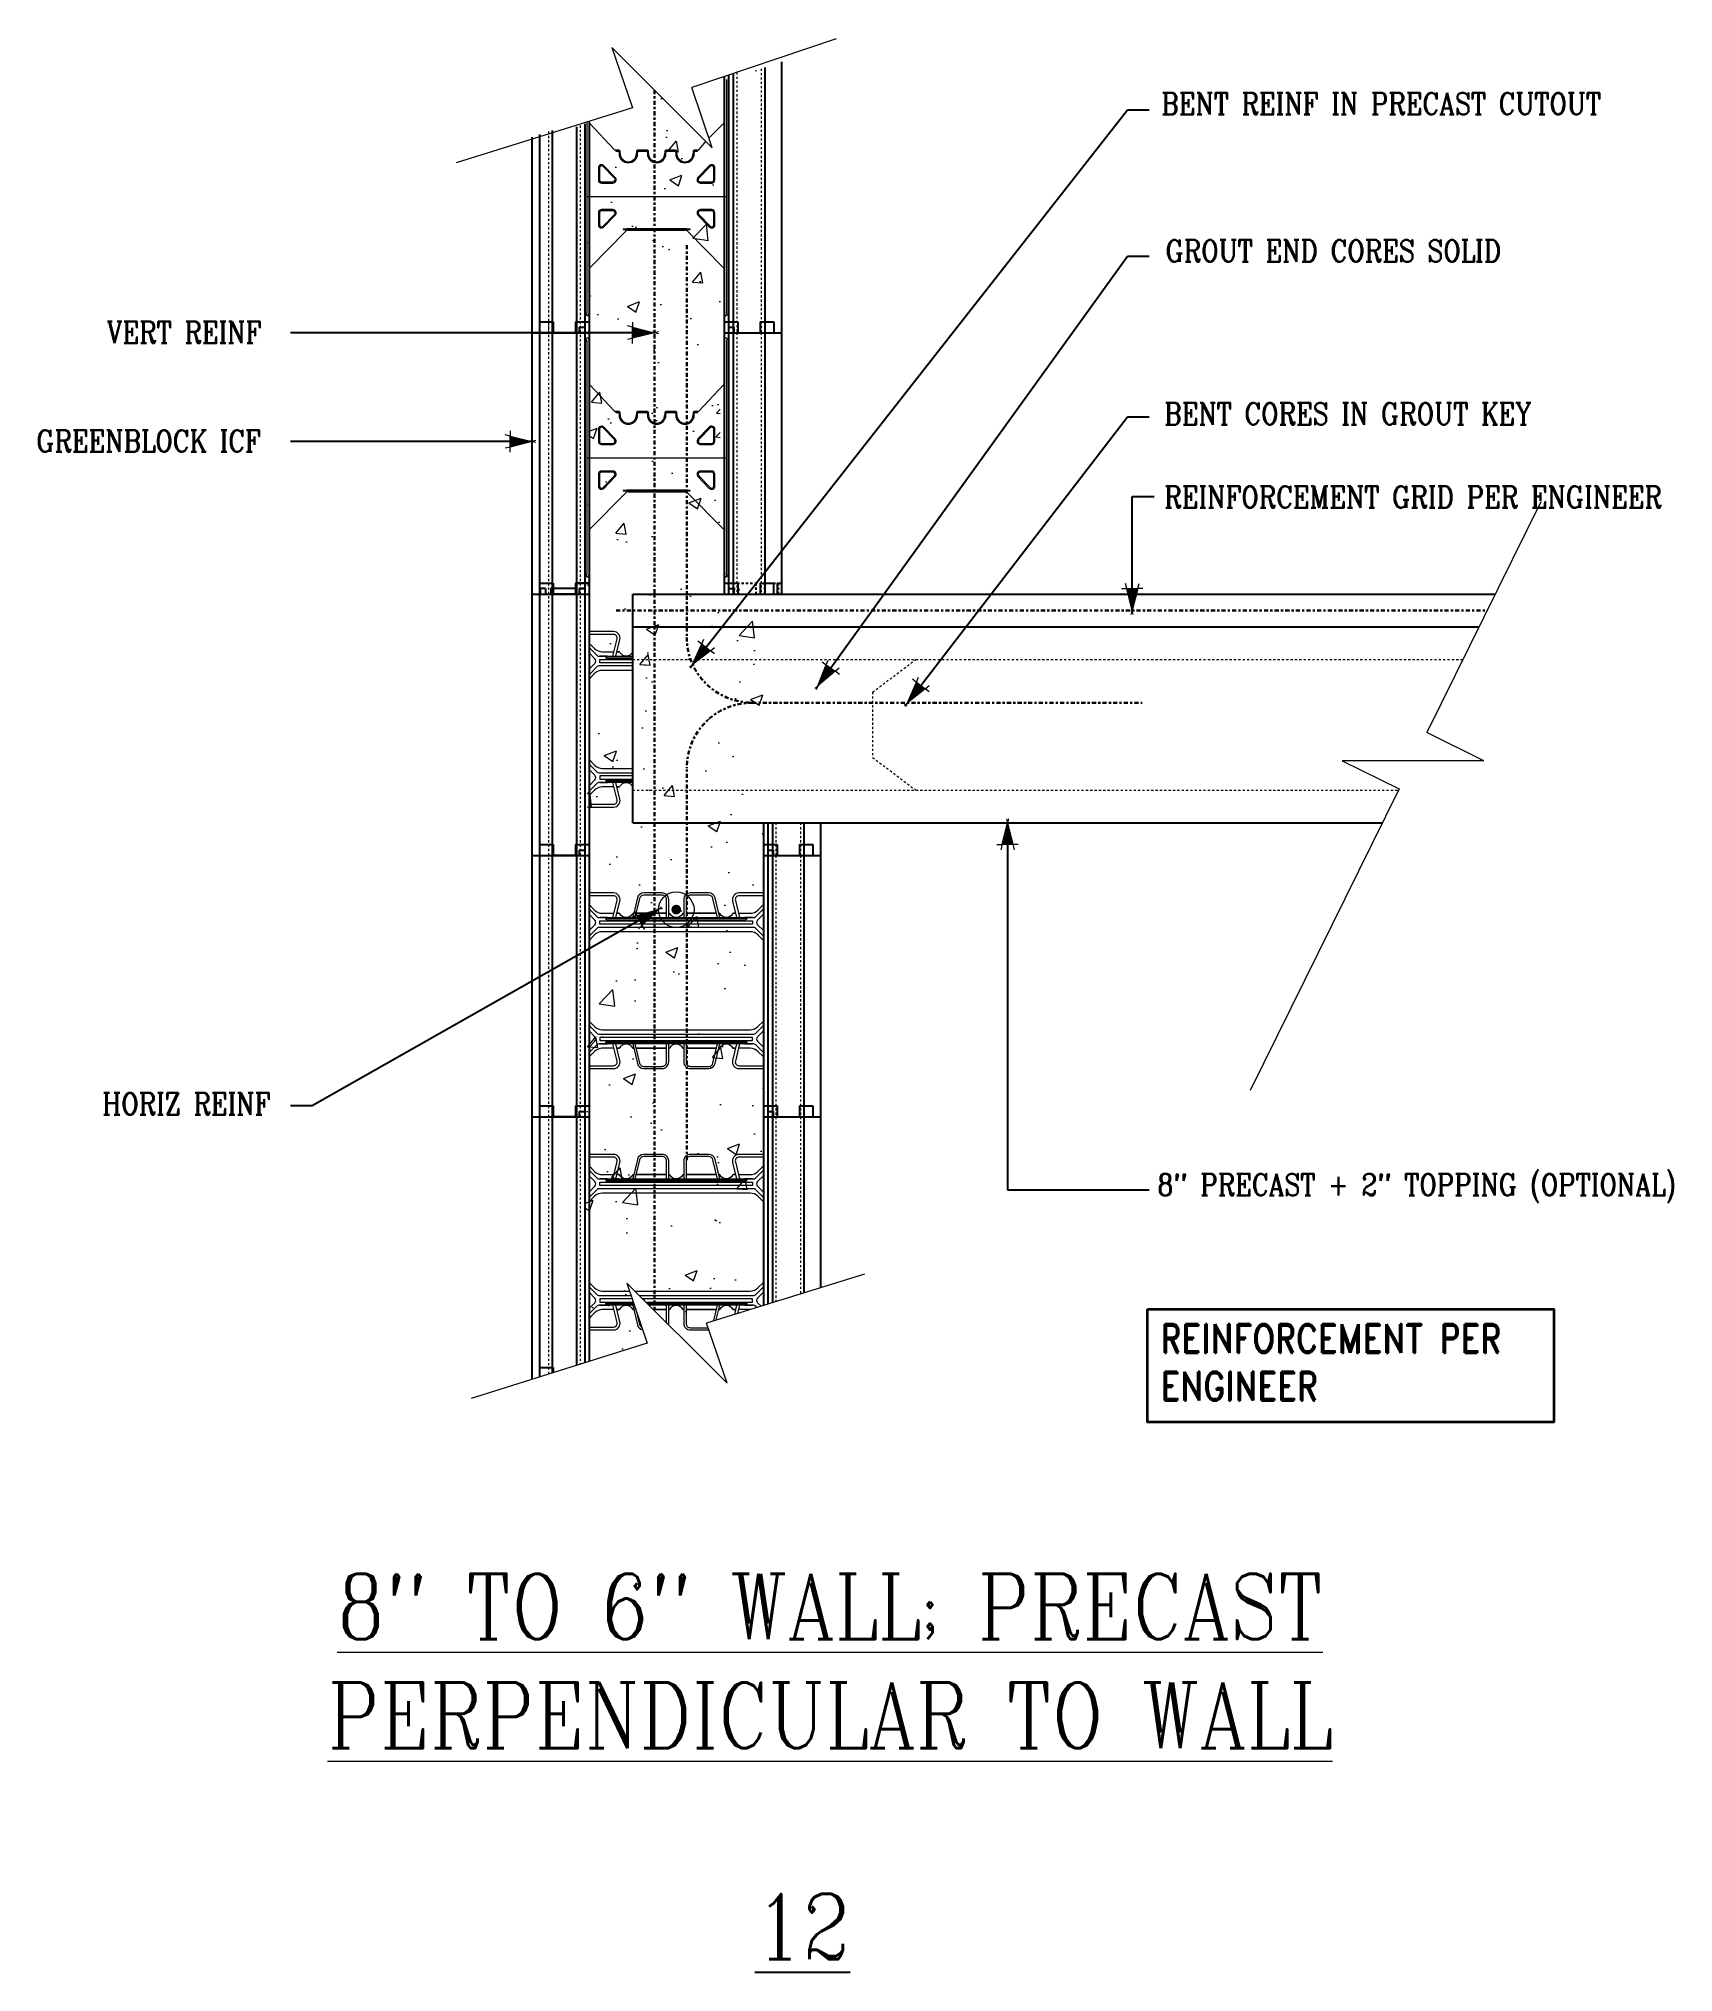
# Model space of a CAD drawing. Header units: inches. Extents: x -69.9 to 5.1, y 158.2 to 247.
import ezdxf

# ---------------------------------------------------------------- set-up
doc = ezdxf.new("R2010")
doc.units = ezdxf.units.IN
doc.header["$MEASUREMENT"] = 0
for name, pattern in [('CENTER', [2, 1.25, -0.25, 0.25, -0.25]), ('DASHED', [0.75, 0.5, -0.25]), ('DASHED2', [0.375, 0.25, -0.125]), ('HIDDEN', [0.375, 0.25, -0.125])]:
    doc.linetypes.add(name, pattern=pattern)
doc.layers.get('Defpoints').update_dxf_attribs({"color": 252})
for name, color, linetype, lineweight in [('A2 Hatch', 8, 'Continuous', 9), ('A4 medium', 7, 'Continuous', 35), ('DETAILS', 7, 'Continuous', 13), ('DIM', 3, 'Continuous', 13), ('REBAR', 2, 'CENTER', 30)]:
    doc.layers.add(name, color=color, linetype=linetype, lineweight=lineweight)
doc.styles.add('ARCTEXT', font='arctext.shx', dxfattribs={"width": 0.85})
doc.styles.add('RomanC', font='romanc.shx', dxfattribs={"width": 0.85, "height": 5})
doc.styles.add('ROMAND', font='romand.shx', dxfattribs={"width": 0.85})
doc.dimstyles.new('ARCTEXT1-4', dxfattribs={"dimtxt": 4, "dimasz": 2, "dimexe": 2, "dimexo": 2, "dimgap": 2, "dimtad": 1, "dimdec": 4, "dimzin": 3, "dimdsep": 46, "dimlunit": 4, "dimtxsty": 'ARCTEXT', "dimblk": 'ARCHTICK', "dimcen": 2, "dimaunit": 1, "dimadec": 0, "dimazin": 0, "dimtfac": 1, "dimtdec": 4, "dimtmove": 2, "dimatfit": 3, "dimldrblk": 'arrow', "dimfxl": 1, "dimtolj": 1, "dimtzin": 0, "dimarcsym": 0})

msp = doc.modelspace()

# ---------------------------------------------------------------- texts
at = {"layer": 'Defpoints', "insert": (-34.849, 161.79), "char_height": 3, "width": 90.08, "attachment_point": 2, "style": 'RomanC'}
msp.add_mtext('{\\L12\\P}\\P            ', dxfattribs=at)
at = {"layer": 'DIM', "color": 3, "attachment_point": 1}
for s, insert, char_height, width, style in [('BENT REINF IN PRECAST CUTOUT ', (-18.373, 244.472), 1, 22.68955, 'RomanC'), ('GROUT END CORES SOLID', (-18.183, 237.717), 1, 22.68955, 'RomanC'), ('VERT REINF ', (-66.785, 233.975), 1, 22.68955, 'RomanC'), ('BENT CORES IN GROUT KEY', (-18.238, 230.238), 1, 22.68955, 'RomanC'), ('GREENBLOCK ICF', (-70.016, 228.985), 1, 22.68955, 'RomanC'), ('REINFORCEMENT GRID PER ENGINEER', (-18.238, 226.414), 1, 22.68955, 'RomanC'), ('HORIZ REINF ', (-66.99, 198.56), 1, 22.68955, 'RomanC'), ('8" PRECAST + 2" TOPPING (OPTIONAL)', (-18.553, 194.852), 1, 22.68955, 'RomanC'), ('REINFORCEMENT PER ENGINEER', (-18.408, 187.945), 1.3125, 22.17809, 'ROMAND')]:
    msp.add_mtext(s, dxfattribs=dict(at, insert=insert, char_height=char_height, width=width, style=style))
at = {"layer": 'DIM', "insert": (-33.583, 176.489), "char_height": 3, "width": 75.85974, "attachment_point": 2, "style": 'RomanC'}
msp.add_mtext('{\\L8" TO 6" WALL; PRECAST PERPENDICULAR TO WALL}\\P\\P             ', dxfattribs=at)

# ---------------------------------------------------------------- blocks, each defined once
blk = doc.blocks.new('_ArchTick')
at = {"color": 0, "linetype": 'ByBlock', "const_width": 0.15}
blk.add_lwpolyline([(-0.5, -0.5), (0.5, 0.5)], dxfattribs=at)
blk = doc.blocks.new('arrow')
at = {"layer": 'DIM'}
blk.add_hatch(color=253, dxfattribs=at).paths.add_polyline_path([(-2, 0.5), (-2, -0.5), (0, 0)])
at = {"layer": 'DIM', "lineweight": 9}
for points in [[(-2, 0.98), (-2, 0.5), (-2.47, 0.62)], [(0.37, 0.09), (0, 0)], [(0.37, -0.09), (0, 0)], [(-2, -0.98), (-2, -0.5), (-2.47, -0.62)]]:
    blk.add_lwpolyline(points, dxfattribs=at)
at = {"layer": 'DIM', "lineweight": 15}
blk.add_lwpolyline([(0, 0), (-2, -0.5), (-2, 0.5), (0, 0)], dxfattribs=at)

# ---------------------------------------------------------------- hatches: boundary and pattern name
at = {"layer": 'A2 Hatch', "ltscale": 0.15}
h = msp.add_hatch(dxfattribs=at)
h.set_pattern_fill('AR-CONC', color=256, scale=0.8, style=0)
h.set_pattern_definition([(50, (-6427.05, 1593.841), (5.7380815, -0.502017), [0.6, -6.6]), (355, (-6427.05, 1593.841), (-1.1100107, 6.017537), [0.48, -5.28]), (100.4514, (-6426.572, 1593.799), (4.628075, 5.5155163), [0.5099215, -5.609137]), (46.1842, (-6427.05, 1595.441), (8.5379284, -1.324152), [0.9, -9.9]), (96.6356, (-6426.3385, 1595.331), (7.477302, 7.792943), [0.764882, -8.413704]), (351.1842, (-6427.05, 1595.441), (7.477296, 7.792949), [0.72, -7.92]), (21, (-6426.25, 1595.041), (4.7752564, -3.220951), [0.6, -6.6]), (326, (-6426.25, 1595.041), (1.9465227, 5.8012004), [0.48, -5.28]), (71.4514, (-6425.852, 1594.7727), (6.721781, 2.580244), [0.5099215, -5.609137]), (37.5, (-6427.05, 1593.841), (0.09727884, 2.6631508), [0, -5.216, 0, -5.36, 0, -5.3]), (7.5, (-6427.05, 1593.841), (2.1045563, 3.1552937), [0, -3.056, 0, -5.096, 0, -2.02]), (327.5, (-6428.834, 1593.841), (4.2705795, -0.180439), [0, -2, 0, -6.24, 0, -8.28]), (317.5, (-6429.634, 1593.841), (4.6654894, 0.8008399), [0, -2.6, 0, -4.144, 0, -5.88])])
h.paths.add_polyline_path([(-42.639, 243.793), (-44.625, 243.12), (-44.825, 186.104), (-41.955, 187.077), (-42.891, 189.837), (-38.295, 185.241), (-39.231, 188.001), (-36.625, 188.885), (-36.63, 221.467), (-38.63, 221.467), (-38.63, 245.153), (-39.915, 244.717), (-38.979, 241.957), (-43.575, 246.553)])
h = msp.add_hatch(color=256, dxfattribs=at)
edge = h.paths.add_edge_path()
edge.add_arc((-40.641, 206.976), 0.224, 0, 360)

# ---------------------------------------------------------------- linework, layer by layer
at = {"color": 1}
for p, q in [((-35.816, 245.895), (-35.816, 233.461)), ((-38.441, 245.217), (-38.441, 233.461)), ((-38.241, 245.285), (-38.241, 233.461)), ((-38.026, 245.358), (-38.026, 233.461)), ((-36.995, 245.495), (-36.995, 245.461)), ((-36.581, 245.636), (-36.581, 233.461)), ((-47.266, 242.436), (-47.266, 233.461)), ((-46.916, 242.555), (-46.916, 233.461)), ((-46.341, 242.75), (-46.341, 233.461)), ((-45.216, 242.919), (-45.216, 233.461)), ((-44.841, 243.046), (-44.841, 233.461)), ((-44.641, 243.114), (-44.641, 233.461)), ((-46.916, 233.961), (-46.291, 233.961)), ((-46.916, 233.961), (-46.916, 221.461)), ((-46.341, 233.961), (-46.341, 221.461)), ((-46.291, 233.961), (-46.291, 233.461)), ((-45.266, 233.961), (-45.266, 233.461)), ((-45.266, 233.961), (-44.641, 233.961)), ((-45.216, 233.961), (-45.216, 221.461)), ((-45.091, 233.711), (-45.091, 233.461)), ((-45.091, 233.711), (-44.841, 233.711)), ((-44.841, 233.711), (-44.841, 221.461)), ((-44.641, 233.961), (-44.641, 221.461)), ((-44.641, 233.961), (-44.641, 233.461)), ((-38.441, 233.961), (-38.441, 221.461)), ((-38.441, 233.961), (-37.816, 233.961)), ((-38.441, 233.961), (-38.441, 233.461)), ((-38.241, 233.711), (-38.241, 221.461)), ((-38.241, 233.711), (-37.991, 233.711)), ((-37.991, 233.711), (-37.991, 233.461)), ((-37.816, 233.961), (-37.816, 233.461)), ((-36.791, 233.961), (-36.791, 233.461)), ((-36.791, 233.961), (-36.166, 233.961)), ((-36.166, 233.961), (-36.166, 233.461)), ((-47.266, 233.461), (-44.641, 233.461)), ((-47.266, 233.461), (-45.091, 233.461)), ((-47.266, 233.461), (-47.266, 221.461)), ((-47.266, 233.461), (-45.091, 233.461)), ((-47.266, 233.461), (-44.641, 233.461)), ((-45.216, 233.461), (-46.341, 233.461)), ((-45.216, 233.461), (-46.341, 233.461)), ((-44.841, 233.461), (-44.641, 233.461)), ((-44.841, 233.461), (-44.641, 233.461)), ((-38.441, 233.461), (-38.241, 233.461)), ((-38.441, 233.461), (-35.816, 233.461)), ((-38.026, 233.461), (-35.816, 233.461)), ((-38.026, 233.461), (-38.026, 221.461)), ((-36.581, 233.461), (-36.581, 221.461)), ((-35.816, 233.461), (-35.816, 221.461)), ((-46.916, 221.961), (-46.291, 221.961)), ((-46.916, 221.961), (-46.916, 209.461)), ((-46.916, 221.961), (-46.291, 221.961)), ((-46.916, 221.961), (-46.291, 221.961)), ((-46.916, 221.961), (-46.291, 221.961)), ((-46.916, 221.961), (-46.291, 221.961)), ((-46.916, 221.961), (-46.291, 221.961)), ((-46.916, 221.961), (-46.291, 221.961)), ((-46.916, 221.961), (-46.291, 221.961)), ((-46.916, 221.961), (-46.291, 221.961)), ((-46.341, 221.961), (-46.341, 209.461)), ((-46.291, 221.961), (-46.291, 221.461)), ((-46.291, 221.961), (-46.291, 221.461)), ((-46.291, 221.961), (-46.291, 221.461)), ((-46.291, 221.961), (-46.291, 221.461)), ((-46.291, 221.961), (-46.291, 221.461)), ((-46.291, 221.961), (-46.291, 221.461)), ((-46.291, 221.961), (-46.291, 221.461)), ((-46.291, 221.961), (-46.291, 221.461)), ((-46.291, 221.961), (-46.291, 221.461)), ((-45.266, 221.961), (-45.266, 221.461)), ((-45.266, 221.961), (-44.641, 221.961)), ((-45.266, 221.961), (-45.266, 221.461)), ((-45.266, 221.961), (-44.641, 221.961)), ((-45.266, 221.961), (-45.266, 221.461)), ((-45.266, 221.961), (-44.641, 221.961)), ((-45.266, 221.961), (-45.266, 221.461)), ((-44.641, 221.961), (-45.266, 221.961)), ((-45.266, 221.961), (-45.266, 221.461)), ((-45.266, 221.961), (-44.641, 221.961)), ((-45.266, 221.961), (-45.266, 221.461)), ((-45.266, 221.961), (-44.641, 221.961)), ((-45.266, 221.961), (-45.266, 221.461)), ((-45.266, 221.961), (-44.641, 221.961)), ((-45.266, 221.961), (-45.266, 221.461)), ((-45.266, 221.961), (-44.641, 221.961)), ((-45.266, 221.961), (-45.266, 221.461)), ((-45.266, 221.961), (-44.641, 221.961)), ((-45.266, 221.961), (-45.266, 221.461)), ((-44.641, 221.961), (-45.266, 221.961)), ((-45.266, 221.961), (-45.266, 221.461)), ((-45.266, 221.961), (-44.641, 221.961)), ((-45.266, 221.961), (-45.266, 221.461)), ((-44.641, 221.961), (-45.266, 221.961)), ((-45.216, 221.961), (-45.216, 209.461)), ((-44.641, 221.961), (-44.641, 209.461)), ((-44.641, 221.961), (-44.641, 221.461)), ((-44.641, 221.961), (-44.641, 221.461)), ((-44.641, 221.961), (-44.641, 221.461)), ((-44.641, 221.961), (-44.641, 221.461)), ((-44.641, 221.961), (-44.641, 221.461)), ((-44.641, 221.961), (-44.641, 221.461)), ((-44.641, 221.961), (-44.641, 221.461)), ((-44.641, 221.961), (-44.641, 221.461)), ((-44.641, 221.961), (-44.641, 221.461)), ((-44.641, 221.961), (-44.641, 221.461)), ((-44.641, 221.961), (-44.641, 221.461)), ((-38.445, 221.961), (-38.445, 221.461)), ((-38.445, 221.961), (-37.82, 221.961)), ((-38.445, 221.961), (-38.445, 221.461)), ((-38.241, 221.961), (-38.241, 221.461)), ((-37.82, 221.961), (-37.82, 221.461)), ((-36.795, 221.961), (-36.795, 221.461)), ((-36.795, 221.961), (-36.17, 221.961)), ((-36.17, 221.961), (-36.17, 221.461)), ((-36.016, 221.961), (-36.016, 221.461)), ((-36.016, 221.961), (-35.816, 221.961)), ((-47.266, 221.461), (-47.266, 209.461)), ((-47.266, 221.461), (-45.091, 221.461)), ((-47.266, 221.461), (-44.641, 221.461)), ((-47.266, 221.461), (-44.641, 221.461)), ((-47.266, 221.461), (-44.641, 221.461)), ((-47.266, 221.461), (-45.091, 221.461)), ((-47.266, 221.461), (-45.091, 221.461)), ((-47.266, 221.461), (-44.641, 221.461)), ((-47.266, 221.461), (-44.641, 221.461)), ((-47.266, 221.461), (-44.641, 221.461)), ((-47.266, 221.461), (-45.091, 221.461)), ((-47.266, 221.461), (-45.091, 221.461)), ((-47.266, 221.461), (-44.641, 221.461)), ((-47.266, 221.461), (-44.641, 221.461)), ((-47.266, 221.461), (-45.091, 221.461)), ((-47.266, 221.461), (-45.091, 221.461)), ((-47.266, 221.461), (-44.641, 221.461)), ((-47.266, 221.461), (-45.091, 221.461)), ((-47.266, 221.461), (-45.091, 221.461)), ((-47.266, 221.461), (-44.641, 221.461)), ((-47.266, 221.461), (-44.641, 221.461)), ((-46.891, 221.711), (-46.891, 221.461)), ((-46.641, 221.711), (-46.891, 221.711)), ((-46.891, 221.711), (-46.891, 221.461)), ((-46.641, 221.711), (-46.891, 221.711)), ((-46.891, 221.711), (-46.891, 221.461)), ((-46.641, 221.711), (-46.891, 221.711)), ((-46.641, 221.711), (-46.641, 221.461)), ((-46.641, 221.711), (-46.641, 221.461)), ((-46.641, 221.711), (-46.641, 221.461)), ((-45.266, 221.711), (-46.391, 221.711)), ((-46.391, 221.711), (-46.391, 221.461)), ((-45.266, 221.711), (-46.391, 221.711)), ((-46.391, 221.711), (-46.391, 221.461)), ((-45.266, 221.711), (-46.391, 221.711)), ((-46.391, 221.711), (-46.391, 221.461)), ((-45.216, 221.461), (-46.341, 221.461)), ((-45.216, 221.461), (-46.341, 221.461)), ((-45.216, 221.461), (-46.341, 221.461)), ((-45.216, 221.461), (-46.341, 221.461)), ((-45.216, 221.461), (-46.341, 221.461)), ((-45.216, 221.461), (-46.341, 221.461)), ((-45.216, 221.461), (-46.341, 221.461)), ((-45.216, 221.461), (-46.341, 221.461)), ((-45.216, 221.461), (-46.341, 221.461)), ((-45.091, 221.711), (-45.091, 221.461)), ((-45.091, 221.711), (-44.841, 221.711)), ((-45.091, 221.711), (-45.091, 221.461)), ((-45.091, 221.711), (-44.841, 221.711)), ((-45.091, 221.711), (-45.091, 221.461)), ((-45.091, 221.711), (-44.841, 221.711)), ((-45.091, 221.711), (-45.091, 221.461)), ((-44.841, 221.711), (-45.091, 221.711)), ((-45.091, 221.711), (-45.091, 221.461)), ((-45.091, 221.711), (-44.841, 221.711)), ((-45.091, 221.711), (-45.091, 221.461)), ((-45.091, 221.711), (-44.841, 221.711)), ((-45.091, 221.711), (-45.091, 221.461)), ((-45.091, 221.711), (-44.841, 221.711)), ((-45.091, 221.711), (-45.091, 221.461)), ((-45.091, 221.711), (-44.841, 221.711)), ((-45.091, 221.711), (-45.091, 221.461)), ((-45.091, 221.711), (-44.841, 221.711)), ((-45.091, 221.711), (-45.091, 221.461)), ((-44.841, 221.711), (-45.091, 221.711)), ((-45.091, 221.711), (-45.091, 221.461)), ((-45.091, 221.711), (-44.841, 221.711)), ((-45.091, 221.711), (-45.091, 221.461)), ((-44.841, 221.711), (-45.091, 221.711)), ((-44.841, 221.711), (-44.841, 209.461)), ((-44.841, 221.711), (-44.841, 221.461)), ((-44.841, 221.711), (-44.841, 221.461)), ((-44.841, 221.711), (-44.841, 221.461)), ((-44.841, 221.461), (-44.641, 221.461)), ((-44.841, 221.461), (-44.641, 221.461)), ((-44.841, 221.461), (-44.641, 221.461)), ((-44.841, 221.461), (-44.641, 221.461)), ((-44.841, 221.461), (-44.641, 221.461)), ((-44.841, 221.461), (-44.641, 221.461)), ((-44.841, 221.461), (-44.641, 221.461)), ((-44.841, 221.461), (-44.641, 221.461)), ((-44.841, 221.461), (-44.641, 221.461)), ((-38.445, 221.461), (-38.245, 221.461)), ((-38.441, 221.461), (-36.02, 221.461)), ((-38.441, 221.461), (-36.02, 221.461)), ((-38.441, 221.461), (-35.816, 221.461)), ((-38.245, 221.711), (-37.995, 221.711)), ((-38.23, 221.461), (-36.02, 221.461)), ((-37.995, 221.711), (-37.995, 221.461)), ((-36.016, 221.461), (-35.816, 221.461)), ((-36.016, 221.461), (-35.816, 221.461)), ((-36.016, 221.461), (-35.816, 221.461)), ((-35.816, 221.711), (-35.816, 221.461)), ((-35.601, 221.461), (-34.641, 221.461)), ((-36.641, 210.961), (-36.641, 209.461)), ((-36.441, 210.961), (-36.441, 209.461)), ((-36.226, 210.961), (-36.226, 209.461)), ((-34.781, 210.961), (-34.781, 209.461)), ((-34.016, 210.961), (-34.016, 209.461)), ((-46.916, 209.961), (-46.291, 209.961)), ((-46.916, 209.961), (-46.916, 197.461)), ((-46.341, 209.961), (-46.341, 197.461)), ((-46.291, 209.961), (-46.291, 209.461)), ((-45.266, 209.961), (-45.266, 209.461)), ((-45.266, 209.961), (-44.641, 209.961)), ((-45.216, 209.961), (-45.216, 197.461)), ((-45.091, 209.711), (-45.091, 209.461)), ((-45.091, 209.711), (-44.841, 209.711)), ((-44.841, 209.711), (-44.841, 197.461)), ((-44.641, 209.961), (-44.641, 197.461)), ((-36.641, 209.961), (-36.641, 197.461)), ((-36.641, 209.961), (-36.016, 209.961)), ((-36.441, 209.711), (-36.441, 197.461)), ((-36.441, 209.711), (-36.191, 209.711)), ((-36.191, 209.711), (-36.191, 209.461)), ((-36.016, 209.961), (-36.016, 209.461)), ((-34.991, 209.961), (-34.991, 209.461)), ((-34.991, 209.961), (-34.366, 209.961)), ((-34.366, 209.961), (-34.366, 209.461)), ((-34.366, 209.961), (-34.366, 209.461)), ((-47.266, 209.461), (-44.641, 209.461)), ((-47.266, 209.461), (-47.266, 197.461)), ((-47.266, 209.461), (-45.091, 209.461)), ((-45.216, 209.461), (-46.341, 209.461)), ((-44.841, 209.461), (-44.641, 209.461)), ((-36.641, 209.461), (-34.016, 209.461)), ((-36.641, 209.461), (-36.441, 209.461)), ((-36.226, 209.461), (-34.016, 209.461)), ((-36.226, 209.461), (-36.226, 197.461)), ((-34.781, 209.461), (-34.781, 197.461)), ((-34.016, 209.461), (-34.016, 197.461)), ((-46.916, 197.961), (-46.291, 197.961)), ((-46.916, 197.961), (-46.916, 185.524)), ((-46.341, 197.961), (-46.341, 185.704)), ((-46.291, 197.961), (-46.291, 197.461)), ((-45.266, 197.961), (-45.266, 197.461)), ((-45.266, 197.961), (-44.641, 197.961)), ((-45.216, 197.961), (-45.216, 186.056)), ((-44.641, 197.961), (-44.641, 186.236)), ((-36.641, 197.961), (-36.641, 188.803)), ((-36.641, 197.961), (-36.016, 197.961)), ((-36.016, 197.961), (-36.016, 197.461)), ((-34.991, 197.961), (-34.991, 197.461)), ((-34.991, 197.961), (-34.366, 197.961)), ((-34.366, 197.961), (-34.366, 197.461)), ((-47.266, 197.461), (-44.641, 197.461)), ((-47.266, 197.461), (-47.266, 185.415)), ((-47.266, 197.461), (-45.091, 197.461)), ((-45.216, 197.461), (-46.341, 197.461)), ((-45.091, 197.711), (-45.091, 197.461)), ((-45.091, 197.711), (-44.841, 197.711)), ((-44.841, 197.711), (-44.841, 186.174)), ((-44.841, 197.461), (-44.641, 197.461)), ((-36.641, 197.461), (-34.016, 197.461)), ((-36.641, 197.461), (-36.441, 197.461)), ((-36.441, 197.711), (-36.441, 188.865)), ((-36.441, 197.711), (-36.191, 197.711)), ((-36.226, 197.461), (-34.016, 197.461)), ((-36.226, 197.461), (-36.226, 188.932)), ((-36.191, 197.711), (-36.191, 197.461)), ((-34.781, 197.461), (-34.781, 189.38)), ((-34.016, 197.461), (-34.016, 189.617)), ((-46.916, 185.961), (-46.291, 185.961)), ((-46.291, 185.961), (-46.291, 185.72))]:
    msp.add_line(p, q, dxfattribs=at)
at = {"color": 1, "linetype": 'HIDDEN', "ltscale": 0.02}
for p, q in [((-46.916, 233.961), (-46.291, 233.961)), ((-46.916, 233.961), (-46.916, 233.461)), ((-46.291, 233.961), (-46.291, 233.461)), ((-45.266, 233.961), (-45.266, 233.461)), ((-45.266, 233.961), (-44.641, 233.961)), ((-38.441, 233.961), (-37.816, 233.961)), ((-38.241, 233.711), (-38.241, 233.461)), ((-38.241, 233.711), (-37.991, 233.711)), ((-37.991, 233.711), (-37.991, 233.461)), ((-37.816, 233.961), (-37.816, 233.461)), ((-36.791, 233.961), (-36.791, 233.461)), ((-36.791, 233.961), (-36.166, 233.961)), ((-36.166, 233.961), (-36.166, 233.461)), ((-46.916, 221.961), (-46.291, 221.961)), ((-46.916, 221.961), (-46.916, 221.461)), ((-46.916, 221.961), (-46.291, 221.961)), ((-46.916, 221.961), (-46.916, 221.461)), ((-46.916, 221.961), (-46.291, 221.961)), ((-46.916, 221.961), (-46.291, 221.961)), ((-46.916, 221.961), (-46.916, 221.461)), ((-46.916, 221.961), (-46.291, 221.961)), ((-46.916, 221.961), (-46.916, 221.461)), ((-46.916, 221.961), (-46.291, 221.961)), ((-46.916, 221.961), (-46.291, 221.961)), ((-46.916, 221.961), (-46.916, 221.461)), ((-46.916, 221.961), (-46.291, 221.961)), ((-46.916, 221.961), (-46.291, 221.961)), ((-46.916, 221.961), (-46.916, 221.461)), ((-46.916, 221.961), (-46.291, 221.961)), ((-46.916, 221.961), (-46.916, 221.461)), ((-46.916, 221.961), (-46.291, 221.961)), ((-46.916, 221.961), (-46.916, 221.461)), ((-46.291, 221.961), (-46.291, 221.461)), ((-46.291, 221.961), (-46.291, 221.461)), ((-46.291, 221.961), (-46.291, 221.461)), ((-46.291, 221.961), (-46.291, 221.461)), ((-46.291, 221.961), (-46.291, 221.461)), ((-46.291, 221.961), (-46.291, 221.461)), ((-46.291, 221.961), (-46.291, 221.461)), ((-46.291, 221.961), (-46.291, 221.461)), ((-46.291, 221.961), (-46.291, 221.461)), ((-46.291, 221.961), (-46.291, 221.461)), ((-46.291, 221.961), (-46.291, 221.461)), ((-45.266, 221.961), (-45.266, 221.461)), ((-45.266, 221.961), (-44.641, 221.961)), ((-45.266, 221.961), (-45.266, 221.461)), ((-45.266, 221.961), (-44.641, 221.961)), ((-45.266, 221.961), (-45.266, 221.461)), ((-45.266, 221.961), (-44.641, 221.961)), ((-45.266, 221.961), (-45.266, 221.461)), ((-45.266, 221.961), (-44.641, 221.961)), ((-45.266, 221.961), (-45.266, 221.461)), ((-45.266, 221.961), (-44.641, 221.961)), ((-45.266, 221.961), (-45.266, 221.461)), ((-45.266, 221.961), (-44.641, 221.961)), ((-45.266, 221.961), (-45.266, 221.461)), ((-45.266, 221.961), (-44.641, 221.961)), ((-45.266, 221.961), (-45.266, 221.461)), ((-45.266, 221.961), (-44.641, 221.961)), ((-45.266, 221.961), (-45.266, 221.461)), ((-45.266, 221.961), (-44.641, 221.961)), ((-45.266, 221.961), (-45.266, 221.461)), ((-45.266, 221.961), (-44.641, 221.961)), ((-45.266, 221.961), (-45.266, 221.461)), ((-45.266, 221.961), (-44.641, 221.961)), ((-38.445, 221.961), (-37.82, 221.961)), ((-38.445, 221.961), (-37.82, 221.961)), ((-38.241, 221.961), (-36.991, 221.961)), ((-37.82, 221.961), (-37.82, 221.461)), ((-37.82, 221.961), (-37.82, 221.461)), ((-36.991, 221.961), (-36.991, 221.461)), ((-36.795, 221.961), (-36.795, 221.461)), ((-36.795, 221.961), (-36.17, 221.961)), ((-36.795, 221.961), (-36.795, 221.461)), ((-36.795, 221.961), (-36.17, 221.961)), ((-36.591, 221.961), (-36.591, 221.461)), ((-36.591, 221.961), (-35.966, 221.961)), ((-36.17, 221.961), (-36.17, 221.461)), ((-36.17, 221.961), (-36.17, 221.461)), ((-35.966, 221.961), (-35.966, 221.461)), ((-38.245, 221.711), (-38.245, 221.461)), ((-38.245, 221.711), (-37.995, 221.711)), ((-38.245, 221.711), (-38.245, 221.461)), ((-38.245, 221.711), (-37.995, 221.711)), ((-38.041, 221.711), (-37.791, 221.711)), ((-37.995, 221.711), (-37.995, 221.461)), ((-37.995, 221.711), (-37.995, 221.461)), ((-37.791, 221.711), (-37.791, 221.461)), ((-46.916, 209.961), (-46.291, 209.961)), ((-46.291, 209.961), (-46.291, 209.461)), ((-45.266, 209.961), (-45.266, 209.461)), ((-45.266, 209.961), (-44.641, 209.961)), ((-36.641, 209.961), (-36.016, 209.961)), ((-36.016, 209.961), (-36.016, 209.461)), ((-34.991, 209.961), (-34.991, 209.461)), ((-34.991, 209.961), (-34.366, 209.961)), ((-34.366, 209.961), (-34.366, 209.461)), ((-34.366, 209.961), (-34.366, 209.461)), ((-46.916, 197.961), (-46.291, 197.961)), ((-46.291, 197.961), (-46.291, 197.461)), ((-45.266, 197.961), (-45.266, 197.461)), ((-45.266, 197.961), (-44.641, 197.961)), ((-36.641, 197.961), (-36.016, 197.961)), ((-36.016, 197.961), (-36.016, 197.461)), ((-34.991, 197.961), (-34.991, 197.461)), ((-34.991, 197.961), (-34.366, 197.961)), ((-34.366, 197.961), (-34.366, 197.461)), ((-46.916, 185.961), (-46.291, 185.961)), ((-46.291, 185.961), (-46.291, 185.819))]:
    msp.add_line(p, q, dxfattribs=at)
at = {"ltscale": 0.15}
for p, q in [((-46.291, 233.461), (-45.266, 233.461)), ((-46.291, 233.461), (-45.266, 233.461)), ((-46.291, 221.461), (-45.266, 221.461)), ((-46.291, 221.461), (-45.266, 221.461)), ((-46.291, 221.461), (-45.266, 221.461)), ((-46.291, 221.461), (-45.266, 221.461)), ((-46.291, 221.461), (-45.266, 221.461)), ((-46.291, 221.461), (-45.266, 221.461)), ((-46.291, 221.461), (-45.266, 221.461)), ((-46.291, 221.461), (-45.266, 221.461)), ((-46.291, 221.461), (-45.266, 221.461)), ((-42.641, 221.461), (-3.047, 221.461)), ((-42.641, 210.961), (-42.641, 221.461)), ((-42.641, 219.961), (-3.787, 219.961)), ((-42.641, 210.961), (-8.229, 210.961)), ((-46.291, 209.461), (-45.266, 209.461)), ((-46.291, 197.461), (-45.266, 197.461))]:
    msp.add_line(p, q, dxfattribs=at)
at = {"layer": 'A2 Hatch', "linetype": 'DASHED2', "ltscale": 0.15}
for p, q in [((-37.866, 245.412), (-37.866, 233.461)), ((-36.741, 245.581), (-36.741, 233.461)), ((-46.501, 242.695), (-46.501, 233.461)), ((-45.056, 242.973), (-45.056, 233.461)), ((-46.501, 233.961), (-46.501, 221.461)), ((-45.056, 233.961), (-45.056, 221.461)), ((-37.866, 233.461), (-37.866, 221.461)), ((-36.741, 233.461), (-36.741, 221.461)), ((-46.501, 221.961), (-46.501, 209.461)), ((-45.056, 221.961), (-45.056, 209.461)), ((-36.066, 210.961), (-36.066, 209.461)), ((-34.941, 210.961), (-34.941, 209.461)), ((-46.501, 209.961), (-46.501, 197.461)), ((-45.056, 209.961), (-45.056, 197.461)), ((-36.066, 209.461), (-36.066, 197.461)), ((-34.941, 209.461), (-34.941, 197.461)), ((-46.501, 197.961), (-46.501, 185.654)), ((-45.056, 197.961), (-45.056, 186.106)), ((-36.066, 197.461), (-36.066, 188.981)), ((-34.941, 197.461), (-34.941, 189.33))]:
    msp.add_line(p, q, dxfattribs=at)
at = {"layer": 'A2 Hatch', "linetype": 'DASHED', "ltscale": 0.2}
for p, q in [((-42.641, 218.461), (-4.527, 218.461)), ((-31.626, 216.961), (-29.641, 218.461)), ((-31.626, 216.961), (-31.626, 213.961)), ((-31.626, 213.961), (-29.641, 212.461)), ((-42.641, 212.461), (-7.488, 212.461))]:
    msp.add_line(p, q, dxfattribs=at)
at = {"layer": 'A2 Hatch', "ltscale": 0.15}
msp.add_circle((-40.641, 206.976), 0.816, dxfattribs=at)
at = {"layer": 'A4 medium', "ltscale": 0.15}
msp.add_lwpolyline([(-19.006, 188.63), (-0.365, 188.63), (-0.365, 183.448), (-19.006, 183.448)], close=True, dxfattribs=at)
at = {"layer": 'DETAILS', "color": 6, "lineweight": 20}
for p, q in [((-38.441, 243.132), (-38.441, 245.111)), ((-38.341, 245.086), (-38.341, 234.389)), ((-44.741, 243.114), (-44.741, 234.389)), ((-44.641, 243.148), (-44.641, 243.132)), ((-44.641, 243.132), (-44.641, 236.37)), ((-44.613, 243.062), (-43.496, 241.872)), ((-39.143, 242.391), (-38.469, 243.062)), ((-38.441, 236.37), (-38.441, 243.132)), ((-43.424, 241.841), (-43.416, 241.841)), ((-43.266, 241.841), (-43.424, 241.841)), ((-43.416, 241.841), (-43.416, 241.791)), ((-43.416, 241.791), (-43.316, 241.791)), ((-43.266, 241.741), (-43.266, 241.686)), ((-43.216, 241.686), (-43.216, 241.791)), ((-42.466, 241.791), (-42.466, 241.686)), ((-41.966, 241.841), (-42.416, 241.841)), ((-42.416, 241.686), (-42.416, 241.741)), ((-42.366, 241.791), (-42.016, 241.791)), ((-41.966, 241.741), (-41.966, 241.686)), ((-41.916, 241.686), (-41.916, 241.791)), ((-41.166, 241.791), (-41.166, 241.686)), ((-40.666, 241.841), (-41.116, 241.841)), ((-41.116, 241.686), (-41.116, 241.741)), ((-41.066, 241.791), (-40.716, 241.791)), ((-40.666, 241.741), (-40.666, 241.686)), ((-40.616, 241.686), (-40.616, 241.791)), ((-39.866, 241.791), (-39.866, 241.686)), ((-39.659, 241.841), (-39.816, 241.841)), ((-39.816, 241.686), (-39.816, 241.741)), ((-39.766, 241.791), (-39.666, 241.791)), ((-39.666, 241.791), (-39.666, 241.841)), ((-39.666, 241.841), (-39.659, 241.841)), ((-39.587, 241.872), (-39.277, 242.234)), ((-44.216, 241.022), (-44.216, 240.481)), ((-44.166, 241.022), (-44.166, 240.481)), ((-43.475, 240.551), (-43.994, 241.092)), ((-43.439, 240.585), (-43.958, 241.126)), ((-39.124, 241.126), (-39.644, 240.585)), ((-39.088, 241.092), (-39.608, 240.551)), ((-38.916, 240.481), (-38.916, 241.022)), ((-38.866, 240.481), (-38.866, 241.022)), ((-44.741, 239.711), (-38.341, 239.711)), ((-44.066, 240.381), (-43.547, 240.381)), ((-44.066, 240.331), (-43.547, 240.331)), ((-39.536, 240.381), (-39.016, 240.381)), ((-39.536, 240.331), (-39.016, 240.331)), ((-44.216, 238.961), (-44.216, 238.42)), ((-44.166, 238.961), (-44.166, 238.42)), ((-43.547, 239.111), (-44.066, 239.111)), ((-43.547, 239.061), (-44.066, 239.061)), ((-43.994, 238.351), (-43.475, 238.892)), ((-43.958, 238.316), (-43.439, 238.857)), ((-39.644, 238.857), (-39.124, 238.316)), ((-39.608, 238.892), (-39.088, 238.351)), ((-39.016, 239.111), (-39.536, 239.111)), ((-39.016, 239.061), (-39.536, 239.061)), ((-38.916, 238.42), (-38.916, 238.961)), ((-38.866, 238.42), (-38.866, 238.961)), ((-44.612, 236.441), (-42.96, 238.117)), ((-42.911, 238.231), (-43.068, 238.216)), ((-43.068, 238.196), (-42.911, 238.181)), ((-41.541, 238.231), (-42.911, 238.231)), ((-42.911, 238.181), (-41.541, 238.181)), ((-42.854, 238.161), (-41.541, 238.161)), ((-40.171, 238.231), (-41.541, 238.231)), ((-41.541, 238.181), (-40.171, 238.181)), ((-41.541, 238.161), (-40.228, 238.161)), ((-40.015, 238.216), (-40.171, 238.231)), ((-40.171, 238.181), (-40.015, 238.196)), ((-40.122, 238.117), (-38.47, 236.441)), ((-44.641, 234.362), (-44.641, 236.37)), ((-38.441, 236.37), (-38.441, 234.362)), ((-44.748, 234.364), (-44.794, 234.284)), ((-44.741, 234.425), (-44.741, 234.389)), ((-38.341, 234.389), (-38.341, 234.425)), ((-38.289, 234.284), (-38.334, 234.364)), ((-44.794, 234.284), (-44.707, 234.234)), ((-44.707, 234.234), (-44.648, 234.337)), ((-38.434, 234.337), (-38.375, 234.234)), ((-38.375, 234.234), (-38.289, 234.284)), ((-44.794, 233.188), (-44.707, 233.238)), ((-44.748, 233.109), (-44.794, 233.188)), ((-44.741, 233.086), (-44.741, 222.389)), ((-44.741, 233.047), (-44.741, 233.084)), ((-44.707, 233.238), (-44.648, 233.136)), ((-44.641, 233.111), (-44.641, 231.132)), ((-38.441, 231.132), (-38.441, 233.111)), ((-38.434, 233.136), (-38.375, 233.238)), ((-38.375, 233.238), (-38.289, 233.188)), ((-38.341, 233.086), (-38.341, 222.389)), ((-38.341, 233.084), (-38.341, 233.047)), ((-38.289, 233.188), (-38.334, 233.109)), ((-44.641, 231.132), (-44.641, 224.37)), ((-44.613, 231.062), (-43.496, 229.872)), ((-39.587, 229.872), (-38.469, 231.062)), ((-38.441, 224.37), (-38.441, 231.132)), ((-43.475, 228.551), (-43.994, 229.092)), ((-43.439, 228.585), (-43.958, 229.126)), ((-43.424, 229.841), (-43.416, 229.841)), ((-43.266, 229.841), (-43.424, 229.841)), ((-43.416, 229.841), (-43.416, 229.791)), ((-43.416, 229.791), (-43.316, 229.791)), ((-43.266, 229.741), (-43.266, 229.686)), ((-43.216, 229.686), (-43.216, 229.791)), ((-42.466, 229.791), (-42.466, 229.686)), ((-41.966, 229.841), (-42.416, 229.841)), ((-42.416, 229.686), (-42.416, 229.741)), ((-42.366, 229.791), (-42.016, 229.791)), ((-41.966, 229.741), (-41.966, 229.686)), ((-41.916, 229.686), (-41.916, 229.791)), ((-41.166, 229.791), (-41.166, 229.686)), ((-40.666, 229.841), (-41.116, 229.841)), ((-41.116, 229.686), (-41.116, 229.741)), ((-41.066, 229.791), (-40.716, 229.791)), ((-40.666, 229.741), (-40.666, 229.686)), ((-40.616, 229.686), (-40.616, 229.791)), ((-39.866, 229.791), (-39.866, 229.686)), ((-39.659, 229.841), (-39.816, 229.841)), ((-39.816, 229.686), (-39.816, 229.741)), ((-39.766, 229.791), (-39.666, 229.791)), ((-39.666, 229.791), (-39.666, 229.841)), ((-39.666, 229.841), (-39.659, 229.841)), ((-39.124, 229.126), (-39.644, 228.585)), ((-39.088, 229.092), (-39.608, 228.551)), ((-44.216, 229.022), (-44.216, 228.481)), ((-44.166, 229.022), (-44.166, 228.481)), ((-44.066, 228.381), (-43.547, 228.381)), ((-44.066, 228.331), (-43.547, 228.331)), ((-39.536, 228.381), (-39.016, 228.381)), ((-39.536, 228.331), (-39.016, 228.331)), ((-38.916, 228.481), (-38.916, 229.022)), ((-38.866, 228.481), (-38.866, 229.022)), ((-44.741, 227.711), (-38.341, 227.711)), ((-44.216, 226.961), (-44.216, 226.42)), ((-44.166, 226.961), (-44.166, 226.42)), ((-43.547, 227.111), (-44.066, 227.111)), ((-43.547, 227.061), (-44.066, 227.061)), ((-43.994, 226.351), (-43.475, 226.892)), ((-43.958, 226.316), (-43.439, 226.857)), ((-39.644, 226.857), (-39.124, 226.316)), ((-39.608, 226.892), (-39.088, 226.351)), ((-39.016, 227.111), (-39.536, 227.111)), ((-39.016, 227.061), (-39.536, 227.061)), ((-38.916, 226.42), (-38.916, 226.961)), ((-38.866, 226.42), (-38.866, 226.961)), ((-44.612, 224.441), (-42.96, 226.117)), ((-42.911, 226.231), (-43.068, 226.216)), ((-43.068, 226.196), (-42.911, 226.181)), ((-41.541, 226.231), (-42.911, 226.231)), ((-42.911, 226.181), (-41.541, 226.181)), ((-42.854, 226.161), (-41.541, 226.161)), ((-40.171, 226.231), (-41.541, 226.231)), ((-41.541, 226.181), (-40.171, 226.181)), ((-41.541, 226.161), (-40.228, 226.161)), ((-40.015, 226.216), (-40.171, 226.231)), ((-40.171, 226.181), (-40.015, 226.196)), ((-40.122, 226.117), (-38.47, 224.441)), ((-44.641, 222.362), (-44.641, 224.37)), ((-38.441, 224.37), (-38.441, 222.362)), ((-44.748, 222.364), (-44.794, 222.284)), ((-44.794, 222.284), (-44.707, 222.234)), ((-44.741, 222.425), (-44.741, 222.389)), ((-44.707, 222.234), (-44.648, 222.337)), ((-38.434, 222.337), (-38.375, 222.234)), ((-38.375, 222.234), (-38.289, 222.284)), ((-38.341, 222.389), (-38.341, 222.425)), ((-38.289, 222.284), (-38.334, 222.364)), ((-41.089, 188.611), (-41.687, 188.611)), ((-41.687, 188.611), (-41.089, 188.611))]:
    msp.add_line(p, q, dxfattribs=at)
for points in [[(-43.412, 218.611), (-43.229, 219.371, 0.485338), (-43.52, 219.741), (-44.641, 219.741)], [(-43.792, 218.611), (-43.892, 218.611), (-44.142, 218.611), (-43.546, 218.611), (-43.355, 219.401, 0.485338), (-43.52, 219.611), (-44.641, 219.611)], [(-44.641, 219.211), (-44.388, 218.958, 0.198912), (-44.035, 218.811), (-43.497, 218.811)], [(-44.641, 219.011), (-44.271, 218.641, 0.198912), (-44.2, 218.611), (-42.641, 218.611)], [(-44.641, 218.012), (-44.373, 218.28, 0.414214), (-44.373, 218.492), (-44.641, 218.761)], [(-42.641, 218.561), (-43.792, 218.561), (-43.89, 218.539, 0.780776), (-43.89, 218.533), (-43.792, 218.511), (-42.641, 218.511)], [(-42.641, 218.801, 0.107395), (-42.655, 218.784, -0.605918), (-43.226, 218.784, 0.279322), (-43.271, 218.811), (-43.364, 218.811), (-43.271, 218.811)], [(-42.641, 218.161), (-44.2, 218.161, 0.198912), (-44.271, 218.132), (-44.641, 217.762)], [(-42.641, 217.961), (-44.035, 217.961, 0.198912), (-44.388, 217.815), (-44.641, 217.562)], [(-44.641, 213.861), (-44.388, 213.608, 0.198912), (-44.035, 213.461), (-42.641, 213.461)], [(-44.641, 213.661), (-44.271, 213.291, 0.198912), (-44.2, 213.261), (-42.641, 213.261)], [(-44.641, 212.662), (-44.373, 212.93, 0.414214), (-44.373, 213.142), (-44.641, 213.411)], [(-42.641, 212.811), (-44.2, 212.811, 0.198912), (-44.271, 212.782), (-44.641, 212.412)], [(-44.641, 211.811), (-43.52, 211.811, 0.485338), (-43.355, 212.021), (-43.546, 212.811), (-44.142, 212.811), (-43.892, 212.811), (-43.792, 212.811)], [(-44.641, 211.681), (-43.52, 211.681, 0.485338), (-43.229, 212.052), (-43.412, 212.811)], [(-43.497, 212.611), (-44.035, 212.611, 0.198912), (-44.388, 212.465), (-44.641, 212.212)], [(-42.641, 212.911), (-43.792, 212.911), (-43.89, 212.889, 0.780776), (-43.89, 212.883), (-43.792, 212.861), (-42.641, 212.861)], [(-43.271, 212.611), (-43.364, 212.611), (-43.271, 212.611, 0.279322), (-43.226, 212.638, -0.605918), (-42.655, 212.638, 0.107395), (-42.641, 212.622, 0.107395)], [(-43.412, 206.611), (-43.229, 207.371, 0.485338), (-43.52, 207.741), (-44.641, 207.741)], [(-40.989, 206.611), (-40.989, 207.441, 0.414214), (-41.289, 207.741), (-42.132, 207.741, 0.346495), (-42.423, 207.512), (-42.64, 206.611)], [(-38.642, 206.611), (-38.859, 207.512, 0.346495), (-39.151, 207.741), (-39.993, 207.741, 0.414214), (-40.293, 207.441), (-40.293, 206.611)], [(-36.641, 207.741), (-37.762, 207.741, 0.485338), (-38.054, 207.371), (-37.87, 206.611)], [(-43.792, 206.611), (-43.892, 206.611), (-44.142, 206.611), (-43.546, 206.611), (-43.355, 207.401, 0.485338), (-43.52, 207.611), (-44.641, 207.611)], [(-44.641, 207.211), (-44.388, 206.958, 0.198912), (-44.035, 206.811), (-43.497, 206.811)], [(-44.641, 207.011), (-44.271, 206.641, 0.198912), (-44.2, 206.611), (-40.641, 206.611, -0.279322), (-40.927, 206.784, 0.279322), (-40.971, 206.811)], [(-41.089, 206.611), (-41.089, 207.441, 0.414214), (-41.289, 207.641), (-42.132, 207.641, 0.346495), (-42.326, 207.488), (-42.538, 206.611)], [(-40.311, 206.811, 0.279322), (-40.355, 206.784, -0.279322), (-40.641, 206.611), (-37.082, 206.611, 0.198912), (-37.011, 206.641), (-36.641, 207.011)], [(-38.745, 206.611), (-38.956, 207.488, 0.346495), (-39.151, 207.641), (-39.993, 207.641, 0.414214), (-40.193, 207.441), (-40.193, 206.611)], [(-36.641, 207.611), (-37.762, 207.611, 0.485338), (-37.927, 207.401), (-37.737, 206.611), (-37.141, 206.611), (-37.391, 206.611), (-37.491, 206.611)], [(-37.785, 206.811), (-37.248, 206.811, 0.198912), (-36.894, 206.958), (-36.641, 207.211)], [(-44.641, 206.012), (-44.373, 206.28, 0.414214), (-44.373, 206.492), (-44.641, 206.761)], [(-36.641, 205.762), (-37.011, 206.132, 0.198912), (-37.082, 206.161), (-40.641, 206.161), (-44.2, 206.161, 0.198912), (-44.271, 206.132), (-44.641, 205.762)], [(-36.641, 205.562), (-36.894, 205.815, 0.198912), (-37.248, 205.961), (-40.641, 205.961), (-44.035, 205.961, 0.198912), (-44.388, 205.815), (-44.641, 205.562)], [(-42.61, 206.811, 0.279322), (-42.655, 206.784, -0.605918), (-43.226, 206.784, 0.279322), (-43.271, 206.811), (-43.364, 206.811), (-43.271, 206.811)], [(-38.012, 206.811), (-37.919, 206.811), (-38.012, 206.811, 0.279322), (-38.056, 206.784, -0.605918), (-38.628, 206.784, 0.279322), (-38.672, 206.811)], [(-36.641, 206.761), (-36.909, 206.492, 0.414214), (-36.909, 206.28), (-36.641, 206.012)], [(-44.641, 201.861), (-44.388, 201.608, 0.198912), (-44.035, 201.461), (-40.641, 201.461), (-37.248, 201.461, 0.198912), (-36.894, 201.608), (-36.641, 201.861)], [(-44.641, 201.661), (-44.271, 201.291, 0.198912), (-44.2, 201.261), (-40.641, 201.261), (-37.082, 201.261, 0.198912), (-37.011, 201.291), (-36.641, 201.661)], [(-44.641, 200.662), (-44.373, 200.93, 0.414214), (-44.373, 201.142), (-44.641, 201.411)], [(-40.971, 200.611, 0.279322), (-40.927, 200.638, -0.279322), (-40.641, 200.811), (-44.2, 200.811, 0.198912), (-44.271, 200.782), (-44.641, 200.412)], [(-44.641, 199.811), (-43.52, 199.811, 0.485338), (-43.355, 200.021), (-43.546, 200.811), (-44.142, 200.811), (-43.892, 200.811), (-43.792, 200.811)], [(-44.641, 199.681), (-43.52, 199.681, 0.485338), (-43.229, 200.052), (-43.412, 200.811)], [(-43.271, 200.611), (-43.364, 200.611), (-43.271, 200.611, 0.279322), (-43.226, 200.638, -0.605918), (-42.655, 200.638, 0.279322), (-42.61, 200.611)], [(-42.64, 200.811), (-42.423, 199.911, 0.346495), (-42.132, 199.681), (-41.289, 199.681, 0.414214), (-40.989, 199.981), (-40.989, 200.811)], [(-42.538, 200.811), (-42.326, 199.934, 0.346495), (-42.132, 199.781), (-41.289, 199.781, 0.414214), (-41.089, 199.981), (-41.089, 200.811)], [(-36.641, 200.412), (-37.011, 200.782, 0.198912), (-37.082, 200.811), (-40.641, 200.811, -0.279322), (-40.355, 200.638, 0.279322), (-40.311, 200.611)], [(-40.293, 200.811), (-40.293, 199.981, 0.414214), (-39.993, 199.681), (-39.151, 199.681, 0.346495), (-38.859, 199.911), (-38.642, 200.811)], [(-40.193, 200.811), (-40.193, 199.981, 0.414214), (-39.993, 199.781), (-39.151, 199.781, 0.346495), (-38.956, 199.934), (-38.745, 200.811)], [(-38.672, 200.611, 0.279322), (-38.628, 200.638, -0.605918), (-38.056, 200.638, 0.279322), (-38.012, 200.611), (-37.919, 200.611), (-38.012, 200.611)], [(-37.87, 200.811), (-38.054, 200.052, 0.485338), (-37.762, 199.681), (-36.641, 199.681)], [(-37.491, 200.811), (-37.391, 200.811), (-37.141, 200.811), (-37.737, 200.811), (-37.927, 200.021, 0.485338), (-37.762, 199.811), (-36.641, 199.811)], [(-36.641, 201.411), (-36.909, 201.142, 0.414214), (-36.909, 200.93), (-36.641, 200.662)], [(-43.497, 200.611), (-44.035, 200.611, 0.198912), (-44.388, 200.465), (-44.641, 200.212)], [(-36.641, 200.212), (-36.894, 200.465, 0.198912), (-37.248, 200.611), (-37.785, 200.611)], [(-43.412, 194.611), (-43.229, 195.371, 0.485338), (-43.52, 195.741), (-44.641, 195.741)], [(-43.792, 194.611), (-43.892, 194.611), (-44.142, 194.611), (-43.546, 194.611), (-43.355, 195.401, 0.485338), (-43.52, 195.611), (-44.641, 195.611)], [(-40.989, 194.611), (-40.989, 195.441, 0.414214), (-41.289, 195.741), (-42.132, 195.741, 0.346495), (-42.423, 195.512), (-42.64, 194.611)], [(-41.089, 194.611), (-41.089, 195.441, 0.414214), (-41.289, 195.641), (-42.132, 195.641, 0.346495), (-42.326, 195.488), (-42.538, 194.611)], [(-38.642, 194.611), (-38.859, 195.512, 0.346495), (-39.151, 195.741), (-39.993, 195.741, 0.414214), (-40.293, 195.441), (-40.293, 194.611)], [(-38.745, 194.611), (-38.956, 195.488, 0.346495), (-39.151, 195.641), (-39.993, 195.641, 0.414214), (-40.193, 195.441), (-40.193, 194.611)], [(-36.641, 195.741), (-37.762, 195.741, 0.485338), (-38.054, 195.371), (-37.87, 194.611)], [(-36.641, 195.611), (-37.762, 195.611, 0.485338), (-37.927, 195.401), (-37.737, 194.611), (-37.141, 194.611), (-37.391, 194.611), (-37.491, 194.611)], [(-44.641, 195.211), (-44.388, 194.958, 0.198912), (-44.035, 194.811), (-43.497, 194.811)], [(-44.641, 195.011), (-44.271, 194.641, 0.198912), (-44.2, 194.611), (-40.641, 194.611, -0.279322), (-40.927, 194.784, 0.279322), (-40.971, 194.811)], [(-44.641, 194.012), (-44.373, 194.28, 0.414214), (-44.373, 194.492), (-44.641, 194.761)], [(-42.61, 194.811, 0.279322), (-42.655, 194.784, -0.605918), (-43.226, 194.784, 0.279322), (-43.271, 194.811), (-43.364, 194.811), (-43.271, 194.811)], [(-40.311, 194.811, 0.279322), (-40.355, 194.784, -0.279322), (-40.641, 194.611), (-37.082, 194.611, 0.198912), (-37.011, 194.641), (-36.641, 195.011)], [(-38.012, 194.811), (-37.919, 194.811), (-38.012, 194.811, 0.279322), (-38.056, 194.784, -0.605918), (-38.628, 194.784, 0.279322), (-38.672, 194.811)], [(-37.785, 194.811), (-37.248, 194.811, 0.198912), (-36.894, 194.958), (-36.641, 195.211)], [(-36.641, 194.761), (-36.909, 194.492, 0.414214), (-36.909, 194.28), (-36.641, 194.012)], [(-36.641, 193.762), (-37.011, 194.132, 0.198912), (-37.082, 194.161), (-40.641, 194.161), (-44.2, 194.161, 0.198912), (-44.271, 194.132), (-44.641, 193.762)], [(-36.641, 193.562), (-36.894, 193.815, 0.198912), (-37.248, 193.961), (-40.641, 193.961), (-44.035, 193.961, 0.198912), (-44.388, 193.815), (-44.641, 193.562)], [(-44.641, 189.861), (-44.388, 189.608, 0.198912), (-44.035, 189.461), (-42.782, 189.461)], [(-44.641, 189.661), (-44.271, 189.291, 0.198912), (-44.2, 189.261), (-42.714, 189.261)], [(-44.641, 188.662), (-44.373, 188.93, 0.414214), (-44.373, 189.142), (-44.641, 189.411)], [(-42.537, 189.461), (-40.641, 189.461), (-37.248, 189.461, 0.198912), (-36.894, 189.608), (-36.641, 189.861)], [(-42.337, 189.261), (-40.641, 189.261), (-37.082, 189.261, 0.198912), (-37.011, 189.291), (-36.641, 189.661)], [(-36.641, 189.411), (-36.909, 189.142, 0.414214), (-36.909, 188.93), (-36.749, 188.77)], [(-44.641, 187.811), (-43.52, 187.811, 0.485338), (-43.355, 188.021), (-43.546, 188.811), (-44.142, 188.811), (-43.892, 188.811), (-43.792, 188.811)], [(-44.641, 187.681), (-43.52, 187.681, 0.485338), (-43.229, 188.052), (-43.412, 188.811)], [(-42.561, 188.811), (-44.2, 188.811, 0.198912), (-44.271, 188.782), (-44.641, 188.412)], [(-43.497, 188.611), (-44.035, 188.611, 0.198912), (-44.388, 188.465), (-44.641, 188.212)], [(-42.595, 188.911), (-43.792, 188.911), (-43.89, 188.889, 0.780776), (-43.89, 188.883), (-43.792, 188.861), (-42.578, 188.861)], [(-43.271, 188.611), (-43.364, 188.611), (-43.271, 188.611, 0.279322), (-43.226, 188.638, -0.605918), (-42.655, 188.638, 0.279322), (-42.61, 188.611)], [(-42.64, 188.811), (-42.423, 187.911, 0.302614), (-42.179, 187.685, 0.302614)], [(-42.48, 188.571), (-42.326, 187.934, 0.225019), (-42.219, 187.801)], [(-41.937, 188.861), (-40.641, 188.861), (-37.491, 188.861), (-37.393, 188.883, 0.780776), (-37.393, 188.889), (-37.491, 188.911), (-40.641, 188.911), (-41.987, 188.911)], [(-40.971, 188.611, 0.279322), (-40.927, 188.638, -0.279322), (-40.641, 188.811), (-41.887, 188.811)], [(-40.996, 187.92, 0.051306), (-40.989, 187.981), (-40.989, 188.811)], [(-36.94, 188.711), (-37.011, 188.782, 0.198912), (-37.082, 188.811), (-40.641, 188.811, -0.279322), (-40.355, 188.638, 0.279322), (-40.311, 188.611)], [(-40.293, 188.811), (-40.293, 187.981, 0.414214), (-39.993, 187.681), (-39.151, 187.681, 0.00833), (-39.141, 187.681, 0.00833)], [(-40.193, 188.811), (-40.193, 187.981, 0.414214), (-39.993, 187.781), (-39.174, 187.781)], [(-38.672, 188.611, 0.279322), (-38.628, 188.638, -0.605918), (-38.056, 188.638, 0.279322), (-38.012, 188.611), (-37.919, 188.611), (-38.012, 188.611)]]:
    msp.add_lwpolyline(points, format="xyb", dxfattribs=at)
for points in [[(-42.641, 218.311), (-44.142, 218.311), (-44.142, 218.461), (-42.641, 218.461)], [(-42.641, 213.111), (-44.142, 213.111), (-44.142, 212.961), (-42.641, 212.961)], [(-42.663, 189.111), (-44.142, 189.111), (-44.142, 188.961), (-42.612, 188.961)], [(-42.037, 188.961), (-40.641, 188.961), (-37.141, 188.961), (-37.141, 189.111), (-40.641, 189.111), (-42.187, 189.111)], [(-41.089, 188.014), (-41.089, 188.811)], [(-38.914, 188.109), (-38.745, 188.811)], [(-38.802, 188.147), (-38.642, 188.811)], [(-37.87, 188.811), (-37.972, 188.391)], [(-37.491, 188.811), (-37.391, 188.811), (-37.141, 188.811), (-37.737, 188.811), (-37.827, 188.436)], [(-37.26, 188.611), (-37.785, 188.611)]]:
    msp.add_lwpolyline(points, dxfattribs=at)
for points in [[(-40.641, 206.461), (-37.141, 206.461), (-37.141, 206.311), (-40.641, 206.311), (-44.142, 206.311), (-44.142, 206.461)], [(-42.592, 206.811), (-42.61, 206.811)], [(-41.089, 206.811), (-42.489, 206.811)], [(-40.989, 206.811), (-40.971, 206.811)], [(-40.293, 206.811), (-40.311, 206.811)], [(-40.193, 206.811), (-38.793, 206.811)], [(-38.69, 206.811), (-38.672, 206.811)], [(-40.641, 200.961), (-37.141, 200.961), (-37.141, 201.111), (-40.641, 201.111), (-44.142, 201.111), (-44.142, 200.961)], [(-42.592, 200.611), (-42.61, 200.611)], [(-41.089, 200.611), (-42.489, 200.611)], [(-40.989, 200.611), (-40.971, 200.611)], [(-40.293, 200.611), (-40.311, 200.611)], [(-40.193, 200.611), (-38.793, 200.611)], [(-38.69, 200.611), (-38.672, 200.611)], [(-40.641, 194.461), (-37.141, 194.461), (-37.141, 194.311), (-40.641, 194.311), (-44.142, 194.311), (-44.142, 194.461)], [(-42.592, 194.811), (-42.61, 194.811)], [(-41.089, 194.811), (-42.489, 194.811)], [(-40.989, 194.811), (-40.971, 194.811)], [(-40.293, 194.811), (-40.311, 194.811)], [(-40.193, 194.811), (-38.793, 194.811)], [(-38.69, 194.811), (-38.672, 194.811)], [(-42.592, 188.611), (-42.61, 188.611)], [(-40.989, 188.611), (-40.971, 188.611)], [(-40.293, 188.611), (-40.311, 188.611)], [(-40.193, 188.611), (-38.793, 188.611)], [(-38.69, 188.611), (-38.672, 188.611)]]:
    msp.add_lwpolyline(points, close=True, dxfattribs=at)
for points in [[(-40.641, 206.561), (-43.792, 206.561), (-43.89, 206.539, 0.780776), (-43.89, 206.533), (-43.792, 206.511), (-40.641, 206.511), (-37.491, 206.511), (-37.393, 206.533, 0.780776), (-37.393, 206.539), (-37.491, 206.561)], [(-40.641, 200.861), (-37.491, 200.861), (-37.393, 200.883, 0.780776), (-37.393, 200.889), (-37.491, 200.911), (-40.641, 200.911), (-43.792, 200.911), (-43.89, 200.889, 0.780776), (-43.89, 200.883), (-43.792, 200.861)], [(-40.641, 194.561), (-43.792, 194.561), (-43.89, 194.539, 0.780776), (-43.89, 194.533), (-43.792, 194.511), (-40.641, 194.511), (-37.491, 194.511), (-37.393, 194.533, 0.780776), (-37.393, 194.539), (-37.491, 194.561)]]:
    msp.add_lwpolyline(points, format="xyb", close=True, dxfattribs=at)
for centre, radius, start, end in [((-44.541, 243.132), 0.1, 180, 223.83086), ((-38.541, 243.132), 0.1, 316.16914, 360), ((-43.424, 241.941), 0.1, 223.83086, 270), ((-43.316, 241.741), 0.05, 360, 90), ((-43.266, 241.791), 0.05, 0, 90), ((-42.841, 241.686), 0.425, 180, 360), ((-42.841, 241.686), 0.375, 180, 0), ((-42.416, 241.791), 0.05, 90, 180), ((-42.366, 241.741), 0.05, 90, 180), ((-42.016, 241.741), 0.05, 360, 90), ((-41.966, 241.791), 0.05, 0, 90), ((-41.541, 241.686), 0.425, 180, 270), ((-41.541, 241.686), 0.375, 180, 270), ((-41.541, 241.686), 0.425, 270, 0), ((-41.541, 241.686), 0.375, 270, 0), ((-41.116, 241.791), 0.05, 90, 180), ((-41.066, 241.741), 0.05, 90, 180), ((-40.716, 241.741), 0.05, 0, 90), ((-40.666, 241.791), 0.05, 0, 90), ((-40.241, 241.686), 0.425, 180, 0), ((-40.241, 241.686), 0.375, 180, 0), ((-39.816, 241.791), 0.05, 90, 180), ((-39.766, 241.741), 0.05, 90, 180), ((-39.659, 241.941), 0.1, 270, 316.16914), ((-44.066, 241.022), 0.15, 43.83086, 180), ((-44.066, 241.022), 0.1, 43.83086, 180), ((-43.547, 240.481), 0.15, 270, 43.83086), ((-39.536, 240.481), 0.15, 136.16914, 270), ((-39.016, 241.022), 0.15, 0, 136.16914), ((-39.016, 241.022), 0.1, 0, 136.16914), ((-44.066, 240.481), 0.15, 180, 270), ((-44.066, 240.481), 0.1, 180, 270), ((-43.547, 240.481), 0.1, 270, 43.83086), ((-39.536, 240.481), 0.1, 136.16914, 270), ((-39.016, 240.481), 0.15, 270, 0), ((-39.016, 240.481), 0.1, 270, 360), ((-44.066, 238.961), 0.15, 90, 180), ((-44.066, 238.961), 0.1, 90, 180), ((-43.547, 238.961), 0.15, 316.16914, 90), ((-43.547, 238.961), 0.1, 316.16914, 90), ((-39.536, 238.961), 0.15, 90, 223.83086), ((-39.536, 238.961), 0.1, 90, 223.83086), ((-39.016, 238.961), 0.15, 360, 90), ((-39.016, 238.961), 0.1, 0, 90), ((-44.066, 238.42), 0.15, 180, 316.16914), ((-44.066, 238.42), 0.1, 180, 316.16914), ((-43.066, 238.206), 0.01, 97.40989, 262.59011), ((-42.854, 238.011), 0.15, 90, 135), ((-40.228, 238.011), 0.15, 45, 90), ((-40.016, 238.206), 0.01, 277.40989, 82.59011), ((-39.016, 238.42), 0.15, 223.83086, 360), ((-39.016, 238.42), 0.1, 223.83086, 0), ((-44.641, 237.625), 0.1, 180, 209.74488), ((-44.541, 236.37), 0.1, 135, 180), ((-38.541, 236.37), 0.1, 360, 45), ((-44.791, 234.389), 0.05, 330, 360), ((-44.691, 234.362), 0.05, 330, 360), ((-38.391, 234.362), 0.05, 180, 210), ((-38.291, 234.389), 0.05, 180, 210), ((-44.791, 233.084), 0.05, 0, 30), ((-44.691, 233.111), 0.05, 0, 30), ((-38.391, 233.111), 0.05, 150, 180), ((-38.291, 233.084), 0.05, 150, 180), ((-44.541, 231.132), 0.1, 180, 223.83086), ((-38.541, 231.132), 0.1, 316.16914, 360), ((-44.066, 229.022), 0.15, 43.83086, 180), ((-44.066, 229.022), 0.1, 43.83086, 180), ((-43.424, 229.941), 0.1, 223.83086, 270), ((-43.316, 229.741), 0.05, 360, 90), ((-43.266, 229.791), 0.05, 0, 90), ((-42.841, 229.686), 0.425, 180, 360), ((-42.841, 229.686), 0.375, 180, 0), ((-42.416, 229.791), 0.05, 90, 180), ((-42.366, 229.741), 0.05, 90, 180), ((-42.016, 229.741), 0.05, 360, 90), ((-41.966, 229.791), 0.05, 0, 90), ((-41.541, 229.686), 0.425, 180, 270), ((-41.541, 229.686), 0.375, 180, 270), ((-41.541, 229.686), 0.425, 270, 0), ((-41.541, 229.686), 0.375, 270, 0), ((-41.116, 229.791), 0.05, 90, 180), ((-41.066, 229.741), 0.05, 90, 180), ((-40.716, 229.741), 0.05, 0, 90), ((-40.666, 229.791), 0.05, 0, 90), ((-40.241, 229.686), 0.425, 180, 0), ((-40.241, 229.686), 0.375, 180, 0), ((-39.816, 229.791), 0.05, 90, 180), ((-39.766, 229.741), 0.05, 90, 180), ((-39.659, 229.941), 0.1, 270, 316.16914), ((-39.016, 229.022), 0.15, 0, 136.16914), ((-39.016, 229.022), 0.1, 0, 136.16914), ((-44.066, 228.481), 0.15, 180, 270), ((-44.066, 228.481), 0.1, 180, 270), ((-43.547, 228.481), 0.15, 270, 43.83086), ((-43.547, 228.481), 0.1, 270, 43.83086), ((-39.536, 228.481), 0.15, 136.16914, 270), ((-39.536, 228.481), 0.1, 136.16914, 270), ((-39.016, 228.481), 0.15, 270, 0), ((-39.016, 228.481), 0.1, 270, 360), ((-44.066, 226.961), 0.15, 90, 180), ((-44.066, 226.42), 0.15, 180, 316.16914), ((-44.066, 226.961), 0.1, 90, 180), ((-44.066, 226.42), 0.1, 180, 316.16914), ((-43.547, 226.961), 0.15, 316.16914, 90), ((-43.547, 226.961), 0.1, 316.16914, 90), ((-39.536, 226.961), 0.15, 90, 223.83086), ((-39.536, 226.961), 0.1, 90, 223.83086), ((-39.016, 226.42), 0.15, 223.83086, 360), ((-39.016, 226.42), 0.1, 223.83086, 0), ((-39.016, 226.961), 0.15, 360, 90), ((-39.016, 226.961), 0.1, 0, 90), ((-44.641, 225.625), 0.1, 180, 209.74488), ((-43.066, 226.206), 0.01, 97.40989, 262.59011), ((-42.854, 226.011), 0.15, 90, 135), ((-40.228, 226.011), 0.15, 45, 90), ((-40.016, 226.206), 0.01, 277.40989, 82.59011), ((-44.541, 224.37), 0.1, 135, 180), ((-38.541, 224.37), 0.1, 360, 45), ((-44.791, 222.389), 0.05, 330, 360), ((-44.691, 222.362), 0.05, 330, 360), ((-38.391, 222.362), 0.05, 180, 210), ((-38.291, 222.389), 0.05, 180, 210)]:
    msp.add_arc(centre, radius, start, end, dxfattribs=at)
at = {"layer": 'DIM'}
for p, q in [((-33.304, 246.959), (-39.931, 244.712)), ((-43.591, 246.548), (-42.655, 243.788)), ((-38.995, 241.952), (-43.591, 246.548)), ((-38.995, 241.952), (-39.931, 244.712)), ((-42.655, 243.788), (-50.745, 241.256)), ((-0.959, 225.692), (-6.185, 215.103)), ((-3.571, 213.813), (-6.185, 215.103)), ((-3.571, 213.813), (-10.071, 213.813)), ((-10.071, 213.813), (-7.458, 212.523)), ((-7.458, 212.523), (-14.295, 198.669)), ((-31.995, 190.243), (-39.247, 187.996)), ((-42.907, 189.832), (-41.971, 187.072)), ((-38.311, 185.236), (-42.907, 189.832)), ((-38.311, 185.236), (-39.247, 187.996)), ((-41.971, 187.072), (-50.061, 184.54))]:
    msp.add_line(p, q, dxfattribs=at)
at = {"layer": 'REBAR', "ltscale": 0.15}
for p, q in [((-41.643, 244.6), (-41.643, 188.568)), ((-40.16, 237.476), (-40.16, 219.476)), ((-43.399, 220.711), (-3.417, 220.711)), ((-37.16, 216.476), (-19.255, 216.476)), ((-40.16, 195.476), (-40.16, 213.476))]:
    msp.add_line(p, q, dxfattribs=at)
for centre, start, end in [((-37.16, 219.476), 180, 270), ((-37.16, 213.476), 90, 180)]:
    msp.add_arc(centre, 3, start, end, dxfattribs=at)

msp.set_redraw_order([(e.dxf.handle, doc.entitydb.next_handle()) for e in msp.query("TEXT MTEXT ATTDEF DIMENSION ARC_DIMENSION")])  # texts and dimensions are drawn at this point

# ---------------------------------------------------------------- leaders
at = {"layer": 'DIM'}
for points in [[(-39.889, 218.23), (-19.934, 243.7), (-18.934, 243.7)], [(-34.136, 217.252), (-19.934, 236.97), (-18.934, 236.97)], [(-41.643, 233.461), (-52.456, 233.462), (-58.354, 233.462)], [(-30.024, 216.476), (-19.934, 229.596), (-18.934, 229.596)], [(-47.266, 228.463), (-54.003, 228.464), (-58.354, 228.464)], [(-19.71, 220.711), (-19.71, 225.936), (-18.702, 225.936)], [(-25.435, 210.961), (-25.438, 194.113), (-18.934, 194.113)], [(-41.457, 206.976), (-57.354, 197.972), (-58.354, 197.972)]]:
    msp.add_leader(points, dimstyle='ARCTEXT1-4', override={"dimasz": 0.5, "dimtad": 0}, dxfattribs=at)

doc.saveas('drawing.dxf')
